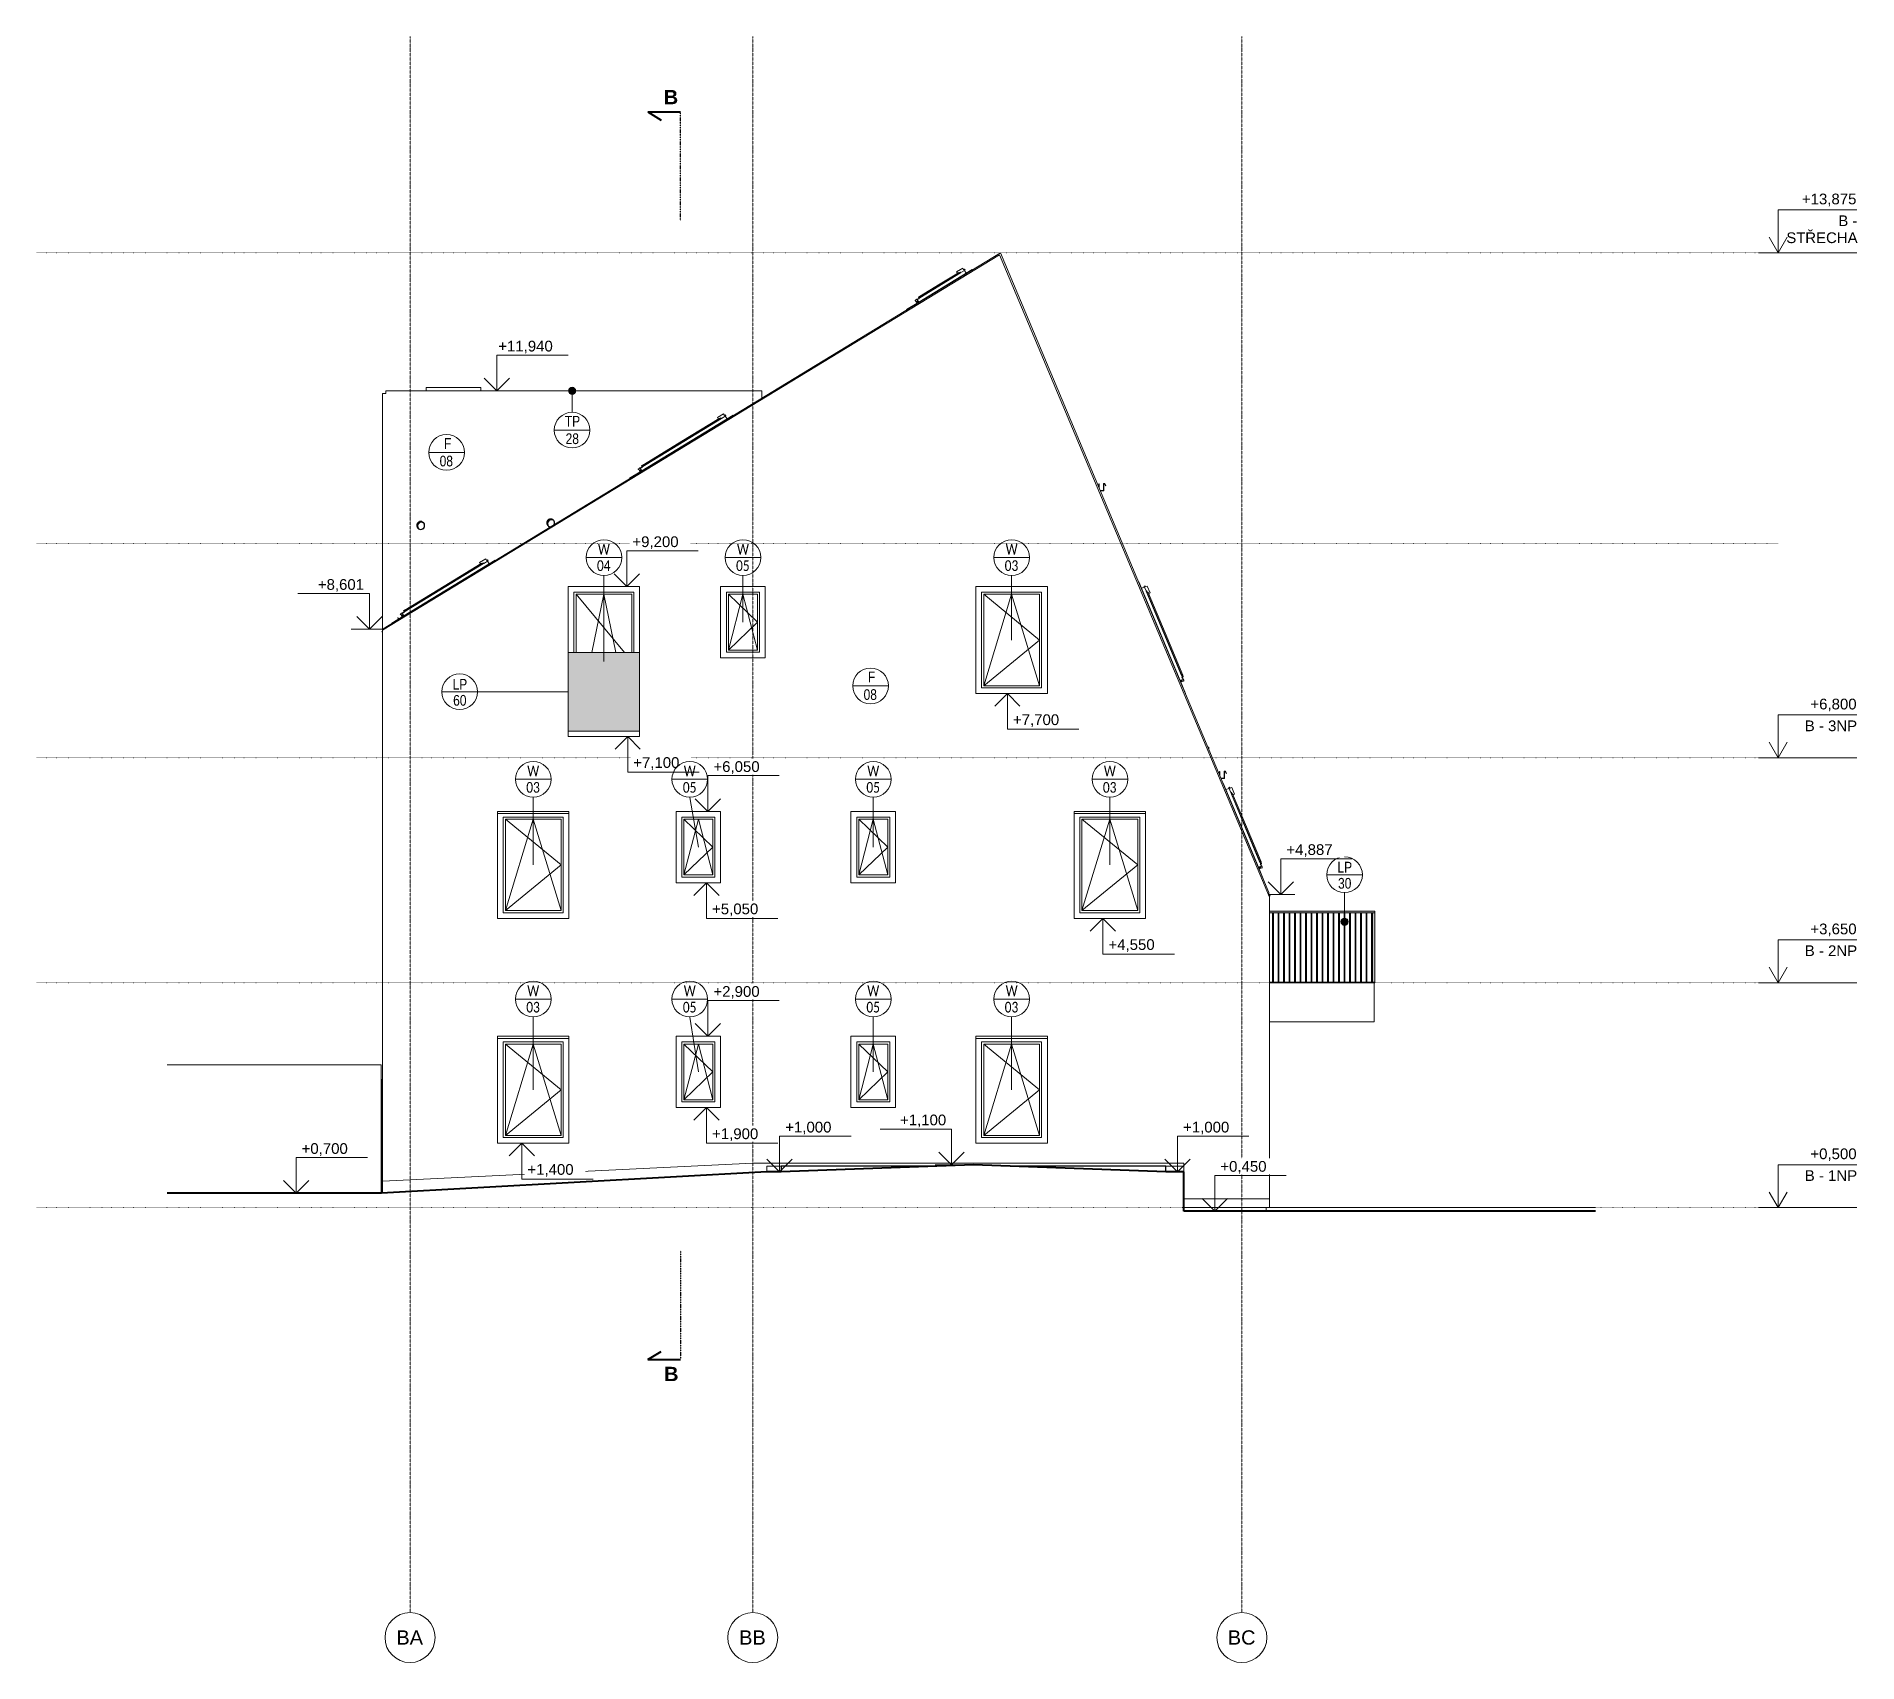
# Model space of a CAD drawing. Header units: millimetres. Extents: x -10201 to 227333, y -5874 to 72638.
# Drawn here: x 102197 to 127701, y -5874 to 16905 of the extents above; entities that cross this region are included whole.
import ezdxf

# ---------------------------------------------------------------- set-up
doc = ezdxf.new("R2010")
doc.units = ezdxf.units.MM
for name, pattern in [('HA_DashDot_10mm-S3mm', [10, 4, -3, 0, -3]), ('HA_DashDot_4mm-S1mm', [4, 2, -1, 0, -1]), ('HA_Dot-S4mm', [4, 0, -4])]:
    doc.linetypes.add(name, pattern=pattern)
for name, color, linetype, lineweight in [('A-DETL-____-THIN', 9, 'Continuous', 9), ('A-DETL-____-WIDE', 9, 'Continuous', 40), ('A-DETL-GENF-OTLN', 9, 'Continuous', 9), ('A-FLOR-____-MCUT', 9, 'Continuous', 25), ('A-FLOR-____-OTLN', 9, 'Continuous', 9), ('A-FLOR-____-OVHD', 9, 'HA_DashDot_4mm-S1mm', 25), ('A-FLOR-HRAL-IDEN', 9, 'Continuous', 9), ('A-FLOR-HRAL-OTLN', 9, 'Continuous', 9), ('A-FLOR-LEVL-OTLN', 9, 'Continuous', 9), ('A-GENM-____-IDEN', 9, 'Continuous', 9), ('A-GENM-____-OTLN', 9, 'Continuous', 9), ('A-GLAZ-____-IDEN', 9, 'Continuous', 9), ('A-GLAZ-____-OTLN', 9, 'Continuous', 5), ('A-ROOF-____-OTLN', 9, 'Continuous', 9), ('A-WALL-____-OTLN', 9, 'Continuous', 9), ('G-____-____-DIMS', 9, 'Continuous', 5), ('G-____-____-TEXT', 9, 'Continuous', 5), ('I-WALL-____-OTLN', 9, 'Continuous', 9), ('S-GRID-____-IDEN', 9, 'Continuous', 9), ('S-GRID-____-OTLN', 9, 'Continuous', 5)]:
    doc.layers.add(name, color=color, linetype=linetype, lineweight=lineweight)
doc.styles.add('Arial', font='arial.ttf', dxfattribs={"height": 200})
doc.styles.add('Arial_1', font='arial.ttf', dxfattribs={"height": 150})
doc.styles.add('Arial_2', font='arial.ttf', dxfattribs={"width": 0.8, "height": 150})
doc.styles.add('Arial_B', font='arialbd.ttf', dxfattribs={"height": 200})
doc.styles.add('Calibri', font='calibri.ttf', dxfattribs={"width": 0.8, "height": 150})

msp = doc.modelspace()

# ---------------------------------------------------------------- texts
at = {"layer": 'A-FLOR-HRAL-IDEN', "lineweight": 5, "char_height": 150, "attachment_point": 1, "style": 'Arial_2'}
for s, insert, width in [('LP', (108025, 7905), 250.13), ('60', (108033, 7680), 230.89)]:
    msp.add_mtext(s, dxfattribs=dict(at, insert=insert, width=width))
at = {"layer": 'A-FLOR-LEVL-OTLN', "lineweight": 5, "char_height": 150, "attachment_point": 1, "style": 'Arial_1'}
for s, insert, width in [('+13,875', (126921, 14703), 945.99), ('B -', (127431, 14398), 328.69), ('ST', (126703, 14160), 320.67), ('ŘECHA', (126968, 14160), 889.87), ('+6,800', (127040, 7628), 801.69), ('B - 3NP', (126961, 7323), 897.89), ('+3,650', (127040, 4478), 801.69), ('B - 2NP', (126961, 4173), 897.89), ('+0,500', (127040, 1328), 801.69), ('B - 1NP', (126961, 1023), 897.89)]:
    msp.add_mtext(s, dxfattribs=dict(at, insert=insert, width=width))
at = {"layer": 'A-GENM-____-IDEN', "lineweight": 5, "char_height": 150, "attachment_point": 1, "style": 'Arial_2'}
for s, insert, width in [('TP', (109597, 11590), 256.54), ('28', (109608, 11345), 230.89), ('LP', (120417, 5343), 250.13), ('30', (120425, 5117), 230.89)]:
    msp.add_mtext(s, dxfattribs=dict(at, insert=insert, width=width))
at = {"layer": 'A-GLAZ-____-IDEN', "lineweight": 5, "char_height": 150, "attachment_point": 1, "style": 'Calibri'}
for s, insert, width in [('\\fCalibri|b0|i0|c254|p34|;\\W.8;W', (110061, 9796), 211.65), ('\\fCalibri|b0|i0|c254|p34|;\\W.8;W', (112008, 9796), 211.65), ('\\fCalibri|b0|i0|c254|p34|;\\W.8;W', (115771, 9796), 211.65), ('04', (110047, 9567), 243.71), ('05', (111995, 9567), 243.71), ('03', (115757, 9567), 243.71), ('\\fCalibri|b0|i0|c254|p34|;\\W.8;W', (109071, 6690), 211.65), ('\\fCalibri|b0|i0|c254|p34|;\\W.8;W', (113833, 6690), 211.65), ('\\fCalibri|b0|i0|c254|p34|;\\W.8;W', (117146, 6690), 211.65), ('03', (109057, 6461), 243.71), ('05', (111250, 6461), 243.71), ('05', (113820, 6461), 243.71), ('03', (117132, 6461), 243.71), ('\\fCalibri|b0|i0|c254|p34|;\\W.8;W', (109071, 3611), 211.65), ('\\fCalibri|b0|i0|c254|p34|;\\W.8;W', (111263, 3611), 211.65), ('\\fCalibri|b0|i0|c254|p34|;\\W.8;W', (113833, 3611), 211.65), ('\\fCalibri|b0|i0|c254|p34|;\\W.8;W', (115771, 3611), 211.65), ('03', (109057, 3382), 243.71), ('05', (111250, 3382), 243.71), ('05', (113820, 3382), 243.71), ('03', (115757, 3382), 243.71)]:
    msp.add_mtext(s, dxfattribs=dict(at, insert=insert, width=width))
at = {"layer": 'G-____-____-TEXT', "color": 7, "lineweight": 9, "attachment_point": 1}
for s, insert, char_height, width, style in [('\\fArial|b1|i0|c254|p34|;B', (110982, 16155), 200, 248.52, 'Arial_B'), ('\\fArial|b0|i0|c254|p34|;\\W.8;F', (107905, 11278), 150, 128.27, 'Arial_2'), ('08', (107844, 11032), 150, 230.89, 'Arial_2'), ('\\fArial|b0|i0|c254|p34|;\\W.8;F', (113842, 8008), 150, 128.27, 'Arial_2'), ('08', (113781, 7761), 150, 230.89, 'Arial_2'), ('\\fArial|b1|i0|c254|p34|;B', (110987, -1731), 200, 248.52, 'Arial_B')]:
    msp.add_mtext(s, dxfattribs=dict(at, insert=insert, char_height=char_height, width=width, style=style))
at = {"layer": 'S-GRID-____-IDEN', "lineweight": 5, "char_height": 200, "attachment_point": 1, "style": 'Arial'}
for s, insert, width in [('BA', (107238, -5422), 464.98), ('BB', (112038, -5422), 464.98), ('BC', (118881, -5422), 481.01)]:
    msp.add_mtext(s, dxfattribs=dict(at, insert=insert, width=width))

# ---------------------------------------------------------------- blocks, each defined once
blk = doc.blocks.new('HA_WD_SinglePanel - 1000x1500-1670803-B_pohled západní_DPS pohled')
at = {"layer": 'A-GLAZ-____-OTLN', "color": 250}
for p, q in [((-54298, 1480), (-54298, 2820)), ((-54298, 2820), (-53458, 2820)), ((-53458, 2820), (-53458, 1480)), ((-54268, 2790), (-54268, 1510)), ((-54268, 2790), (-53488, 2790)), ((-54268, 1510), (-53878, 2790)), ((-54268, 2790), (-53488, 2150)), ((-53878, 2790), (-53488, 1510)), ((-53488, 1510), (-53488, 2790)), ((-53488, 2150), (-54268, 1510)), ((-53458, 1480), (-54298, 1480)), ((-54268, 1510), (-53488, 1510))]:
    blk.add_line(p, q, dxfattribs=at)
blk = doc.blocks.new('HA_WD_SinglePanel - 625x1000-1670806-B_pohled západní_DPS pohled')
at = {"layer": 'A-GLAZ-____-OTLN', "color": 250}
for p, q in [((-51798, 1980), (-51798, 2820)), ((-51798, 2820), (-51333, 2820)), ((-51333, 2820), (-51333, 1980)), ((-51768, 2790), (-51768, 2010)), ((-51768, 2790), (-51363, 2790)), ((-51768, 2010), (-51565, 2790)), ((-51768, 2790), (-51363, 2400)), ((-51565, 2790), (-51363, 2010)), ((-51363, 2010), (-51363, 2790)), ((-51363, 2400), (-51768, 2010)), ((-51333, 1980), (-51798, 1980)), ((-51768, 2010), (-51363, 2010))]:
    blk.add_line(p, q, dxfattribs=at)
blk = doc.blocks.new('HA_WD_SinglePanel - 1000x2100-1670819-B_pohled západní_DPS pohled')
at = {"layer": 'A-GLAZ-____-OTLN', "color": 250}
for p, q in [((-53308, 8275), (-53308, 9120)), ((-53308, 9120), (-52468, 9120)), ((-53278, 9090), (-53278, 8275)), ((-53278, 9090), (-52498, 9090)), ((-53278, 9090), (-52601, 8275)), ((-53057, 8275), (-52888, 9090)), ((-52888, 9090), (-52719, 8275)), ((-52498, 8275), (-52498, 9090)), ((-52468, 9120), (-52468, 8275))]:
    blk.add_line(p, q, dxfattribs=at)
blk = doc.blocks.new('Roof-Windows_VELUX_VFE - VFE size 940x1370 _PK38__31_36-1806635-B_pohled západní_DPS pohled')
at = {"layer": 'A-GLAZ-____-OTLN', "color": 250}
for p, q in [((-55772, 8763), (-55780, 8757)), ((-55780, 8757), (-55778, 8754)), ((-55779, 8757), (-55772, 8762)), ((-55778, 8755), (-55779, 8757)), ((-55778, 8754), (-55774, 8757)), ((-55775, 8757), (-55778, 8755)), ((-55774, 8757), (-55775, 8757)), ((-55759, 8746), (-55772, 8763)), ((-55772, 8762), (-55760, 8746)), ((-55715, 8781), (-55719, 8779)), ((-55719, 8779), (-55715, 8773)), ((-55718, 8779), (-55715, 8781)), ((-55714, 8773), (-55718, 8779)), ((-55710, 8784), (-55714, 8782)), ((-55713, 8782), (-55709, 8783)), ((-55705, 8787), (-55708, 8785)), ((-55708, 8784), (-55704, 8786)), ((-55704, 8786), (-55705, 8787))]:
    blk.add_line(p, q, dxfattribs=at)
blk = doc.blocks.new('Railing - 40 x12 mm-1473109-B_pohled západní_DPS pohled')
at = {"layer": 'A-FLOR-HRAL-OTLN'}
blk.add_hatch(color=256, dxfattribs=at).paths.add_polyline_path([(-42093, 3655), (-42093, 4630), (-42125, 4630), (-42125, 3655)])
at = {"layer": 'A-FLOR-HRAL-OTLN', "color": 7}
blk.add_line((-42093, 4630), (-42093, 3655), dxfattribs=at)
blk = doc.blocks.new('Railing - 40 x12 mm-V33-B_pohled západní_DPS pohled')
at = {"layer": 'A-FLOR-HRAL-OTLN'}
blk.add_hatch(color=256, dxfattribs=at).paths.add_polyline_path([(-42128, 3655), (-42125, 3655), (-42125, 4630), (-42137, 4630), (-42137, 3655)])
at = {"layer": 'A-FLOR-HRAL-OTLN', "color": 7}
for p, q in [((-42125, 4630), (-42137, 4630)), ((-42137, 4630), (-42137, 3655)), ((-42125, 3655), (-42125, 4630)), ((-42137, 3655), (-42125, 3655))]:
    blk.add_line(p, q, dxfattribs=at)
blk = doc.blocks.new('Railing - Railing-1472907-B_pohled západní_DPS pohled')
at = {"layer": 'A-FLOR-HRAL-OTLN'}
blk.add_hatch(color=256, dxfattribs=at).paths.add_polyline_path([(-42113, 3650), (-42093, 3650), (-42093, 3655), (-43568, 3655), (-43568, 3650), (-42128, 3650)])
at = {"layer": 'A-FLOR-HRAL-OTLN', "color": 7}
for p, q in [((-43568, 3655), (-42093, 3655)), ((-42093, 3650), (-42103, 3650)), ((-42093, 3650), (-42093, 3655))]:
    blk.add_line(p, q, dxfattribs=at)
for name, p in [('Railing - 40 x12 mm-V33-B_pohled západní_DPS pohled', (-1386, 0)), ('Railing - 40 x12 mm-V33-B_pohled západní_DPS pohled', (-1309, 0)), ('Railing - 40 x12 mm-V33-B_pohled západní_DPS pohled', (-1232, 0)), ('Railing - 40 x12 mm-V33-B_pohled západní_DPS pohled', (-1155, 0)), ('Railing - 40 x12 mm-V33-B_pohled západní_DPS pohled', (-1078, 0)), ('Railing - 40 x12 mm-V33-B_pohled západní_DPS pohled', (-1001, 0)), ('Railing - 40 x12 mm-V33-B_pohled západní_DPS pohled', (-924, 0)), ('Railing - 40 x12 mm-V33-B_pohled západní_DPS pohled', (-847, 0)), ('Railing - 40 x12 mm-V33-B_pohled západní_DPS pohled', (-770, 0)), ('Railing - 40 x12 mm-V33-B_pohled západní_DPS pohled', (-693, 0)), ('Railing - 40 x12 mm-V33-B_pohled západní_DPS pohled', (-616, 0)), ('Railing - 40 x12 mm-V33-B_pohled západní_DPS pohled', (-539, 0)), ('Railing - 40 x12 mm-V33-B_pohled západní_DPS pohled', (-462, 0)), ('Railing - 40 x12 mm-V33-B_pohled západní_DPS pohled', (-385, 0)), ('Railing - 40 x12 mm-V33-B_pohled západní_DPS pohled', (-308, 0)), ('Railing - 40 x12 mm-V33-B_pohled západní_DPS pohled', (-231, 0)), ('Railing - 40 x12 mm-V33-B_pohled západní_DPS pohled', (-154, 0)), ('Railing - 40 x12 mm-V33-B_pohled západní_DPS pohled', (-77, 0)), ('Railing - 40 x12 mm-V33-B_pohled západní_DPS pohled', (0, 0)), ('Railing - 40 x12 mm-1473109-B_pohled západní_DPS pohled', (0, 0))]:
    blk.add_blockref(name, p)
blk = doc.blocks.new('Top Rail Type - Top Rail_Internal_-1472931-B_pohled západní_DPS pohled')
at = {"layer": 'A-FLOR-HRAL-OTLN'}
blk.add_hatch(color=256, dxfattribs=at).paths.add_polyline_path([(-42753, 4630), (-42093, 4630), (-42093, 4650), (-43568, 4650), (-43568, 4630), (-43065, 4630)])
at = {"layer": 'A-FLOR-HRAL-OTLN', "color": 7}
for p, q in [((-42093, 4650), (-43568, 4650)), ((-42093, 4630), (-43568, 4630)), ((-42093, 4630), (-42093, 4650))]:
    blk.add_line(p, q, dxfattribs=at)
blk = doc.blocks.new('Railing - Railing-1637534-B_pohled západní_DPS pohled')
at = {"layer": 'A-FLOR-HRAL-OTLN'}
blk.add_hatch(color=256, dxfattribs=at).paths.add_polyline_path([(-52388, 7175), (-52388, 8275), (-53388, 8275), (-53388, 7175), (-52442, 7175)])
at = {"layer": 'A-FLOR-HRAL-OTLN', "color": 7}
for p, q in [((-53388, 8275), (-52388, 8275)), ((-53388, 7175), (-52388, 7175))]:
    blk.add_line(p, q, dxfattribs=at)
blk = doc.blocks.new('Roof-Windows_VELUX_GLL_1061 - SK08-1808627-B_pohled západní_DPS pohled')
at = {"layer": 'A-GLAZ-____-OTLN', "color": 250}
blk.add_line((-45292, 9132), (-45291, 9133), dxfattribs=at)
for centre, radius, start, end in [((-44814, 7940), 35.5, 23.7439, 29.8854), ((-44814, 7940), 36.5, 23.73, 29.6895), ((-44795, 7877), 1.7, 292.737, 33.8408), ((-44795, 7877), 3.7, 292.737, 33.8408), ((-44768, 7874), 2.83, 202.737, 8.6714)]:
    blk.add_arc(centre, radius, start, end, dxfattribs=at)
blk = doc.blocks.new('Roof-Windows_VELUX_GLL_1061 - SK08-V34-B_pohled západní_DPS pohled')
at = {"layer": 'A-GLAZ-____-OTLN', "color": 250}
for p, q in [((-45402, 9265), (-45397, 9267)), ((-45397, 9267), (-44819, 7885)), ((-45316, 9192), (-45359, 9174)), ((-45307, 9207), (-45320, 9202)), ((-45320, 9202), (-45292, 9137)), ((-45302, 9194), (-45307, 9207)), ((-45278, 9204), (-45302, 9194)), ((-45278, 9204), (-45240, 9111)), ((-45292, 9137), (-45284, 9140)), ((-45292, 9132), (-45291, 9133)), ((-45292, 9132), (-44777, 7903)), ((-45291, 9133), (-45282, 9136)), ((-45284, 9140), (-45274, 9116)), ((-45281, 9109), (-45279, 9111)), ((-45281, 9109), (-45045, 8546)), ((-45279, 9111), (-45266, 9116)), ((-45279, 9111), (-45043, 8547)), ((-45274, 9116), (-45266, 9119)), ((-45266, 9119), (-45259, 9103)), ((-45266, 9116), (-45030, 8552)), ((-45240, 9111), (-45259, 9103)), ((-45045, 8546), (-45043, 8547)), ((-45043, 8547), (-45045, 8546)), ((-44797, 7952), (-45045, 8546)), ((-45043, 8547), (-45030, 8552)), ((-45030, 8552), (-45043, 8547)), ((-44794, 7954), (-45043, 8547)), ((-44782, 7959), (-45030, 8552)), ((-44797, 7952), (-44787, 7956)), ((-44794, 7954), (-44797, 7952)), ((-44794, 7952), (-44797, 7951)), ((-44785, 7962), (-44794, 7974)), ((-44794, 7974), (-44792, 7970)), ((-44782, 7959), (-44794, 7954)), ((-44787, 7935), (-44794, 7952)), ((-44775, 7939), (-44794, 7927)), ((-44792, 7970), (-44786, 7962)), ((-44791, 7928), (-44774, 7939)), ((-44790, 7934), (-44787, 7935)), ((-44782, 7955), (-44775, 7939)), ((-44774, 7939), (-44781, 7955)), ((-44823, 7883), (-44819, 7885)), ((-44819, 7885), (-44823, 7883)), ((-44777, 7903), (-44819, 7885)), ((-44819, 7885), (-44741, 7701)), ((-44814, 7875), (-44796, 7883)), ((-44794, 7876), (-44812, 7868)), ((-44811, 7867), (-44793, 7874)), ((-44768, 7880), (-44809, 7863)), ((-44808, 7861), (-44772, 7876)), ((-44800, 7893), (-44786, 7872)), ((-44792, 7879), (-44800, 7893)), ((-44796, 7883), (-44793, 7878)), ((-44772, 7876), (-44771, 7873)), ((-44746, 7699), (-44741, 7701))]:
    blk.add_line(p, q, dxfattribs=at)
for centre, radius, start, end in [((-44864, 7856), 99.3, 35.9031, 45.2446), ((-44865, 7859), 101, 8.6714, 42.8028), ((-44814, 7940), 35.5, 23.7439, 37.1716), ((-44814, 7940), 36.5, 23.73, 37.1716), ((-44864, 7856), 99, 24.8206, 35.8844), ((-44795, 7877), 1.7, 292.737, 33.8408), ((-44795, 7877), 3.7, 292.737, 33.8408), ((-44864, 7856), 99, 13.7255, 24.8206), ((-44768, 7874), 2.83, 202.737, 8.6714)]:
    blk.add_arc(centre, radius, start, end, dxfattribs=at)
blk = doc.blocks.new('Roof-Windows_VELUX_GLL_1061 - PK06-1809138-B_pohled západní_DPS pohled')
at = {"layer": 'A-GLAZ-____-OTLN', "color": 250}
for p, q in [((-44220, 6444), (-44216, 6446)), ((-44216, 6446), (-43722, 5267)), ((-44125, 6387), (-44138, 6381)), ((-44138, 6381), (-44110, 6316)), ((-44120, 6374), (-44125, 6387)), ((-44096, 6384), (-44120, 6374)), ((-44096, 6384), (-44058, 6291)), ((-44134, 6372), (-44177, 6354)), ((-44110, 6316), (-44102, 6320)), ((-44110, 6312), (-43680, 5285)), ((-44110, 6312), (-44109, 6312)), ((-44109, 6312), (-44100, 6316)), ((-44102, 6320), (-44092, 6295)), ((-44099, 6289), (-44097, 6290)), ((-44099, 6289), (-43906, 5827)), ((-44097, 6290), (-44084, 6295)), ((-44097, 6290), (-43903, 5828)), ((-44092, 6295), (-44084, 6299)), ((-44084, 6299), (-44077, 6282)), ((-44084, 6295), (-43891, 5833)), ((-44058, 6291), (-44077, 6282)), ((-43906, 5827), (-43903, 5828)), ((-43903, 5828), (-43906, 5827)), ((-43700, 5335), (-43906, 5827)), ((-43903, 5828), (-43891, 5833)), ((-43891, 5833), (-43903, 5828)), ((-43697, 5336), (-43903, 5828)), ((-43685, 5341), (-43891, 5833)), ((-43688, 5345), (-43697, 5356)), ((-43697, 5356), (-43695, 5352)), ((-43726, 5266), (-43722, 5267)), ((-43722, 5267), (-43726, 5266)), ((-43680, 5285), (-43722, 5267)), ((-43722, 5267), (-43644, 5083)), ((-43717, 5257), (-43699, 5265)), ((-43697, 5258), (-43715, 5251)), ((-43714, 5249), (-43696, 5256)), ((-43671, 5262), (-43712, 5245)), ((-43711, 5243), (-43675, 5258)), ((-43703, 5275), (-43689, 5255)), ((-43695, 5262), (-43703, 5275)), ((-43701, 5334), (-43690, 5339)), ((-43697, 5336), (-43700, 5335)), ((-43697, 5334), (-43700, 5333)), ((-43699, 5265), (-43696, 5261)), ((-43685, 5341), (-43697, 5336)), ((-43690, 5318), (-43697, 5334)), ((-43678, 5321), (-43697, 5309)), ((-43695, 5352), (-43689, 5344)), ((-43694, 5310), (-43677, 5321)), ((-43693, 5316), (-43690, 5318)), ((-43685, 5337), (-43678, 5321)), ((-43677, 5321), (-43684, 5337)), ((-43675, 5258), (-43674, 5255)), ((-43649, 5081), (-43644, 5083))]:
    blk.add_line(p, q, dxfattribs=at)
for centre, radius, start, end in [((-43767, 5239), 99.3, 35.9031, 45.2446), ((-43698, 5260), 1.7, 292.737, 33.8408), ((-43698, 5260), 3.7, 292.737, 33.8408), ((-43768, 5242), 101, 8.6714, 42.8028), ((-43717, 5323), 35.5, 23.7439, 37.1716), ((-43717, 5323), 36.5, 23.73, 37.1716), ((-43767, 5239), 99, 24.8206, 35.8844), ((-43767, 5239), 99, 13.7255, 24.8206), ((-43671, 5256), 2.83, 202.737, 8.6714)]:
    blk.add_arc(centre, radius, start, end, dxfattribs=at)
blk = doc.blocks.new('Roof-Windows_VELUX_GLL_1061 - CK02-1808666-B_pohled západní_DPS pohled')
at = {"layer": 'A-GLAZ-____-OTLN', "color": 250}
blk.add_line((-47894, 13593), (-47894, 13593), dxfattribs=at)
for centre, radius, start, end in [((-48450, 13230), 36.5, 114.4084, 120.3679), ((-48450, 13230), 35.5, 114.2125, 120.354), ((-48526, 13203), 2.83, 135.4265, 301.3609), ((-48503, 13191), 3.7, 110.2571, 211.3609), ((-48503, 13191), 1.7, 110.2571, 211.3609)]:
    blk.add_arc(centre, radius, start, end, dxfattribs=at)
blk = doc.blocks.new('Roof-Windows_VELUX_GLL_1061 - CK02-V35-B_pohled západní_DPS pohled')
at = {"layer": 'A-GLAZ-____-OTLN', "color": 250}
for p, q in [((-47894, 13593), (-48503, 13221)), ((-48479, 13183), (-47730, 13640)), ((-48181, 13438), (-47924, 13594)), ((-47917, 13583), (-48174, 13426)), ((-47916, 13580), (-48173, 13424)), ((-47949, 13606), (-47863, 13659)), ((-47938, 13588), (-47949, 13606)), ((-47938, 13588), (-47923, 13597)), ((-47924, 13594), (-47917, 13583)), ((-47923, 13597), (-47918, 13590)), ((-47918, 13590), (-47896, 13604)), ((-47917, 13583), (-47916, 13580)), ((-47899, 13601), (-47894, 13593)), ((-47896, 13604), (-47891, 13596)), ((-47894, 13593), (-47894, 13593)), ((-47891, 13596), (-47830, 13633)), ((-47850, 13637), (-47863, 13659)), ((-47838, 13644), (-47850, 13637)), ((-47815, 13588), (-47839, 13627)), ((-47830, 13633), (-47838, 13644)), ((-47727, 13635), (-47730, 13640)), ((-48181, 13438), (-48466, 13264)), ((-48459, 13253), (-48466, 13264)), ((-48447, 13269), (-48461, 13265)), ((-48461, 13264), (-48451, 13267)), ((-48174, 13426), (-48459, 13253)), ((-48173, 13424), (-48458, 13250)), ((-48451, 13267), (-48447, 13269)), ((-48181, 13438), (-48174, 13426)), ((-48174, 13426), (-48181, 13438)), ((-48174, 13426), (-48173, 13424)), ((-48173, 13424), (-48174, 13426)), ((-48650, 13079), (-48479, 13183)), ((-48650, 13079), (-48648, 13074)), ((-48525, 13201), (-48522, 13202)), ((-48500, 13170), (-48523, 13208)), ((-48522, 13202), (-48502, 13169)), ((-48513, 13191), (-48490, 13200)), ((-48506, 13189), (-48496, 13172)), ((-48495, 13173), (-48505, 13190)), ((-48490, 13200), (-48504, 13194)), ((-48504, 13192), (-48499, 13194)), ((-48479, 13183), (-48503, 13221)), ((-48499, 13194), (-48489, 13177)), ((-48469, 13261), (-48484, 13252)), ((-48484, 13252), (-48476, 13233)), ((-48483, 13252), (-48468, 13260)), ((-48474, 13231), (-48483, 13252)), ((-48479, 13183), (-48477, 13178)), ((-48477, 13178), (-48479, 13183)), ((-48460, 13251), (-48475, 13242)), ((-48475, 13242), (-48474, 13239)), ((-48457, 13249), (-48463, 13259)), ((-48458, 13248), (-48460, 13251)), ((-48458, 13250), (-48459, 13253))]:
    blk.add_line(p, q, dxfattribs=at)
for centre, radius, start, end in [((-48450, 13230), 36.5, 106.9264, 120.3679), ((-48450, 13230), 35.5, 106.9264, 120.354), ((-48457, 13134), 101, 101.2951, 135.4265), ((-48526, 13203), 2.83, 135.4265, 301.3609), ((-48459, 13133), 99, 119.2773, 130.3724), ((-48459, 13133), 99, 108.2135, 119.2773), ((-48503, 13191), 3.7, 110.2571, 211.3609), ((-48503, 13191), 1.7, 110.2571, 211.3609), ((-48459, 13133), 99.3, 98.8533, 108.1948)]:
    blk.add_arc(centre, radius, start, end, dxfattribs=at)
blk = doc.blocks.new('Roof-Windows_VELUX_GLL_1061 - PK08-1808992-B_pohled západní_DPS pohled')
at = {"layer": 'A-GLAZ-____-OTLN', "color": 250}
for p, q in [((-51242, 11552), (-52381, 10858)), ((-52357, 10819), (-51078, 11599)), ((-51795, 11236), (-51273, 11553)), ((-51266, 11542), (-51788, 11224)), ((-51264, 11539), (-51786, 11221)), ((-51297, 11565), (-51211, 11618)), ((-51286, 11547), (-51297, 11565)), ((-51286, 11547), (-51271, 11557)), ((-51273, 11553), (-51266, 11542)), ((-51271, 11557), (-51267, 11549)), ((-51267, 11549), (-51244, 11563)), ((-51266, 11542), (-51264, 11539)), ((-51248, 11561), (-51243, 11552)), ((-51244, 11563), (-51240, 11555)), ((-51243, 11552), (-51242, 11552)), ((-51240, 11555), (-51179, 11592)), ((-51198, 11596), (-51211, 11618)), ((-51186, 11604), (-51198, 11596)), ((-51164, 11547), (-51188, 11587)), ((-51179, 11592), (-51186, 11604)), ((-51076, 11595), (-51078, 11599)), ((-51795, 11236), (-52344, 10901)), ((-51788, 11224), (-52337, 10889)), ((-51795, 11236), (-51788, 11224)), ((-51788, 11224), (-51795, 11236)), ((-51788, 11224), (-51786, 11221)), ((-51786, 11221), (-51788, 11224)), ((-51786, 11221), (-52336, 10887)), ((-52528, 10715), (-52357, 10819)), ((-52528, 10715), (-52526, 10711)), ((-52403, 10837), (-52400, 10839)), ((-52378, 10807), (-52401, 10845)), ((-52400, 10839), (-52380, 10806)), ((-52391, 10828), (-52368, 10836)), ((-52384, 10825), (-52374, 10809)), ((-52368, 10836), (-52383, 10831)), ((-52373, 10810), (-52383, 10826)), ((-52382, 10829), (-52377, 10830)), ((-52357, 10819), (-52381, 10858)), ((-52377, 10830), (-52367, 10813)), ((-52347, 10898), (-52362, 10889)), ((-52362, 10889), (-52355, 10870)), ((-52361, 10888), (-52346, 10897)), ((-52352, 10867), (-52361, 10888)), ((-52357, 10819), (-52355, 10815)), ((-52355, 10815), (-52357, 10819)), ((-52338, 10888), (-52353, 10878)), ((-52353, 10878), (-52352, 10875)), ((-52337, 10889), (-52344, 10901)), ((-52335, 10886), (-52341, 10896)), ((-52325, 10905), (-52339, 10901)), ((-52339, 10900), (-52329, 10903)), ((-52336, 10885), (-52338, 10888)), ((-52336, 10887), (-52337, 10889)), ((-52329, 10903), (-52325, 10905))]:
    blk.add_line(p, q, dxfattribs=at)
for centre, radius, start, end in [((-52335, 10771), 101, 101.2951, 135.4265), ((-52405, 10840), 2.83, 135.4265, 301.3609), ((-52337, 10769), 99, 119.2773, 130.3724), ((-52337, 10769), 99, 108.2135, 119.2773), ((-52381, 10827), 3.7, 110.2571, 211.3609), ((-52381, 10827), 1.7, 110.2571, 211.3609), ((-52337, 10769), 99.3, 98.8533, 108.1948), ((-52328, 10866), 36.5, 106.9264, 120.3679), ((-52328, 10866), 35.5, 106.9264, 120.354)]:
    blk.add_arc(centre, radius, start, end, dxfattribs=at)
blk = doc.blocks.new('Roof-Windows_VELUX_GLL_1061 - PK08-1808487-B_pohled západní_DPS pohled')
at = {"layer": 'A-GLAZ-____-OTLN', "color": 250}
blk.add_line((-54575, 9522), (-54574, 9521), dxfattribs=at)
for centre, radius, start, end in [((-55736, 8809), 2.83, 135.4265, 301.3609), ((-55713, 8796), 3.7, 110.2571, 211.3609), ((-55713, 8796), 1.7, 110.2571, 211.3609), ((-55660, 8836), 36.5, 114.4085, 120.3679), ((-55660, 8836), 35.5, 114.2126, 120.354)]:
    blk.add_arc(centre, radius, start, end, dxfattribs=at)
blk = doc.blocks.new('Roof-Windows_VELUX_GLL_1061 - PK08-V36-B_pohled západní_DPS pohled')
at = {"layer": 'A-GLAZ-____-OTLN', "color": 250}
for p, q in [((-54574, 9521), (-55713, 8827)), ((-55689, 8789), (-54410, 9568)), ((-55126, 9205), (-54605, 9523)), ((-54598, 9511), (-55119, 9193)), ((-54596, 9509), (-55118, 9191)), ((-54629, 9535), (-54543, 9587)), ((-54618, 9517), (-54629, 9535)), ((-54618, 9517), (-54603, 9526)), ((-54605, 9523), (-54598, 9511)), ((-54603, 9526), (-54598, 9519)), ((-54598, 9519), (-54576, 9532)), ((-54598, 9511), (-54596, 9509)), ((-54580, 9530), (-54575, 9522)), ((-54576, 9532), (-54571, 9524)), ((-54575, 9522), (-54574, 9521)), ((-54571, 9524), (-54511, 9561)), ((-54530, 9566), (-54543, 9587)), ((-54518, 9573), (-54530, 9566)), ((-54495, 9516), (-54520, 9556)), ((-54511, 9561), (-54518, 9573)), ((-54407, 9564), (-54410, 9568)), ((-55126, 9205), (-55676, 8870)), ((-55119, 9193), (-55669, 8859)), ((-55118, 9191), (-55667, 8856)), ((-55126, 9205), (-55119, 9193)), ((-55119, 9193), (-55126, 9205)), ((-55119, 9193), (-55118, 9191)), ((-55118, 9191), (-55119, 9193)), ((-55860, 8685), (-55689, 8789)), ((-55860, 8685), (-55857, 8680)), ((-55735, 8807), (-55732, 8808)), ((-55710, 8776), (-55733, 8814)), ((-55732, 8808), (-55712, 8775)), ((-55723, 8797), (-55699, 8806)), ((-55716, 8795), (-55706, 8778)), ((-55699, 8805), (-55714, 8800)), ((-55714, 8798), (-55709, 8800)), ((-55704, 8779), (-55714, 8796)), ((-55689, 8789), (-55713, 8827)), ((-55709, 8800), (-55698, 8783)), ((-55679, 8867), (-55694, 8858)), ((-55694, 8858), (-55686, 8839)), ((-55692, 8858), (-55678, 8866)), ((-55684, 8837), (-55692, 8858)), ((-55689, 8789), (-55686, 8784)), ((-55686, 8784), (-55689, 8789)), ((-55670, 8857), (-55685, 8848)), ((-55685, 8848), (-55684, 8845)), ((-55669, 8859), (-55676, 8870)), ((-55667, 8855), (-55673, 8865)), ((-55657, 8875), (-55671, 8871)), ((-55670, 8870), (-55660, 8873)), ((-55668, 8854), (-55670, 8857)), ((-55667, 8856), (-55669, 8859)), ((-55660, 8873), (-55657, 8875))]:
    blk.add_line(p, q, dxfattribs=at)
for centre, radius, start, end in [((-55736, 8809), 2.83, 135.4265, 301.3609), ((-55666, 8740), 101, 101.2951, 135.4265), ((-55669, 8739), 99, 119.2773, 130.3724), ((-55669, 8739), 99, 108.2135, 119.2773), ((-55713, 8796), 3.7, 110.2571, 211.3609), ((-55713, 8796), 1.7, 110.2571, 211.3609), ((-55669, 8738), 99.3, 98.8533, 108.1948), ((-55660, 8836), 36.5, 106.9264, 120.3679), ((-55660, 8836), 35.5, 106.9264, 120.354)]:
    blk.add_arc(centre, radius, start, end, dxfattribs=at)
blk = doc.blocks.new('HA_GM_Gutter_Facade - HA_GM_Gutter_Facade TP02-2133664-B_pohled západní_DPS pohled')
at = {"layer": 'A-GENM-____-OTLN', "color": 7}
for p, q in [((-55997, 8562), (-55990, 8575)), ((-55990, 8575), (-55988, 8575))]:
    blk.add_line(p, q, dxfattribs=at)
blk = doc.blocks.new('HA_GM_Gutter_Balcony - HA_GM_Gutter_Facade TP03-1677852-B_pohled západní_DPS pohled')
at = {"layer": 'A-GENM-____-OTLN', "color": 7}
for p, q in [((-45957, 10589), (-45957, 10639)), ((-45952, 10639), (-45957, 10639)), ((-45957, 10639), (-45957, 10589)), ((-45952, 10578), (-45952, 10639)), ((-45892, 10544), (-45938, 10544)), ((-45887, 10539), (-45936, 10539)), ((-45936, 10539), (-45887, 10539)), ((-45874, 10644), (-45892, 10644)), ((-45892, 10644), (-45892, 10544)), ((-45887, 10639), (-45887, 10539)), ((-45877, 10639), (-45887, 10639)), ((-45887, 10539), (-45887, 10639)), ((-45887, 10639), (-45877, 10639)), ((-45862, 10612), (-45877, 10639)), ((-45877, 10639), (-45862, 10612)), ((-45857, 10615), (-45874, 10644)), ((-45862, 10612), (-45857, 10615))]:
    blk.add_line(p, q, dxfattribs=at)
blk = doc.blocks.new('HA_GM_Gutter_Balcony - HA_GM_Gutter_Facade TP03-1678418-B_pohled západní_DPS pohled')
at = {"layer": 'A-GENM-____-OTLN', "color": 7}
for p, q in [((-44268, 6558), (-44268, 6608)), ((-44263, 6608), (-44268, 6608)), ((-44268, 6608), (-44268, 6558)), ((-44263, 6546), (-44263, 6608)), ((-44203, 6513), (-44249, 6513)), ((-44198, 6508), (-44247, 6508)), ((-44247, 6508), (-44198, 6508)), ((-44185, 6613), (-44203, 6613)), ((-44203, 6613), (-44203, 6513)), ((-44198, 6608), (-44198, 6508)), ((-44188, 6608), (-44198, 6608)), ((-44198, 6508), (-44198, 6608)), ((-44198, 6608), (-44188, 6608)), ((-44172, 6581), (-44188, 6608)), ((-44188, 6608), (-44172, 6581)), ((-44168, 6583), (-44185, 6613)), ((-44172, 6581), (-44168, 6583))]:
    blk.add_line(p, q, dxfattribs=at)
blk = doc.blocks.new('HA_GM_Gutter_Facade - HA_GM_Gutter_Facade TP01-2133512-B_pohled západní_DPS pohled')
at = {"layer": 'A-GENM-____-OTLN', "color": 7}
for p, q in [((-43566, 4875), (-43578, 4875)), ((-43558, 4862), (-43566, 4875))]:
    blk.add_line(p, q, dxfattribs=at)
blk = doc.blocks.new('HA_GM_Gutter_Facade - HA_GM_Gutter_Facade TP01-2133513-B_pohled západní_DPS pohled')
at = {"layer": 'A-GENM-____-OTLN', "color": 7}
for p, q in [((-43566, 4875), (-43578, 4875)), ((-43558, 4862), (-43566, 4875))]:
    blk.add_line(p, q, dxfattribs=at)
blk = doc.blocks.new('HA_GM_Gutter_Facade - HA_GM_Gutter_Facade TP01-2133516-B_pohled západní_DPS pohled')
at = {"layer": 'A-GENM-____-OTLN', "color": 7}
for p, q in [((-43566, 4875), (-43578, 4875)), ((-43558, 4862), (-43566, 4875))]:
    blk.add_line(p, q, dxfattribs=at)
blk = doc.blocks.new('TP11-chrlič - TP11-chrlič-1749804-B_pohled západní_DPS pohled')
at = {"layer": 'A-GENM-____-OTLN', "color": 7}
for p, q in [((-44415, 6950), (-44432, 6950)), ((-44415, 6950), (-44415, 6925)), ((-44415, 6925), (-44415, 6908))]:
    blk.add_line(p, q, dxfattribs=at)
blk = doc.blocks.new('Roof-Windows_VELUX_GLL_1061 - PK08-1808476-B_pohled západní_DPS pohled')
at = {"layer": 'A-GLAZ-____-OTLN', "color": 250}
blk.add_line((-54575, 9522), (-54574, 9521), dxfattribs=at)
for centre, radius, start, end in [((-55736, 8809), 2.83, 135.4265, 301.3609), ((-55713, 8796), 3.7, 110.2571, 211.3609), ((-55713, 8796), 1.7, 110.2571, 211.3609), ((-55660, 8836), 36.5, 114.4085, 120.3679), ((-55660, 8836), 35.5, 114.2126, 120.354)]:
    blk.add_arc(centre, radius, start, end, dxfattribs=at)
blk = doc.blocks.new('HA_GM_Gutter_Facade - HA_GM_Gutter_Facade TP02-2133518-B_pohled západní_DPS pohled')
at = {"layer": 'A-GENM-____-OTLN', "color": 7}
for p, q in [((-55997, 8562), (-55990, 8575)), ((-55990, 8575), (-55988, 8575))]:
    blk.add_line(p, q, dxfattribs=at)
blk = doc.blocks.new('HA_GM_Gutter_Facade - HA_GM_Gutter_Facade TP02-2133666-B_pohled západní_DPS pohled')
at = {"layer": 'A-GENM-____-OTLN', "color": 7}
for p, q in [((-55997, 8562), (-55990, 8575)), ((-55990, 8575), (-55988, 8575))]:
    blk.add_line(p, q, dxfattribs=at)
blk = doc.blocks.new('HA_GM_Generic Box - VRV Jednotka-1821098-B_pohled západní_DPS pohled')
at = {"layer": 'A-GENM-____-OTLN', "color": 7}
for p, q in [((-55378, 11985), (-54613, 11985)), ((-55378, 11985), (-55378, 11940)), ((-54613, 11940), (-54613, 11985))]:
    blk.add_line(p, q, dxfattribs=at)
blk = doc.blocks.new('TB_Porotherm KPVarioUNI_1250mm - TB_Porotherm KPVarioUNI_1250mm-1948924-B_pohled západní_DPS pohled')
at = {"layer": 'A-GENM-____-OTLN', "color": 7}
blk.add_line((-53378, 2870), (-54378, 2870), dxfattribs=at)
blk = doc.blocks.new('TB_Porotherm KPVarioUNI_1250mm - TB_Porotherm KPVarioUNI_1250mm-1944691-B_pohled západní_DPS pohled')
at = {"layer": 'A-GENM-____-OTLN', "color": 7}
blk.add_line((-45303, 6020), (-46303, 6020), dxfattribs=at)
blk = doc.blocks.new('HA_GM_Opening_Circle_WallBased - Default-2130435-B_pohled západní_DPS pohled')
at = {"layer": 'A-DETL-GENF-OTLN', "color": 10, "lineweight": 25}
for centre, start, end in [((-53633, 10090), 173.6413, 202.6858), ((-53633, 10090), 140.849, 170.1371), ((-53633, 10090), 206.0017, 235.802), ((-53622, 10079), 54.0611, 215.9389), ((-53633, 10090), 107.2879, 137.9259), ((-53633, 10090), 238.0922, 268.6999), ((-53633, 10090), 74.0652, 105.9348), ((-53633, 10090), 42.0741, 72.7121), ((-53633, 10090), 9.8629, 39.151), ((-53633, 10090), 337.3142, 6.3587)]:
    blk.add_arc(centre, 55, start, end, dxfattribs=at)
blk = doc.blocks.new('HA_GM_Opening_Circle_WallBased - Default-2130563-B_pohled západní_DPS pohled')
at = {"layer": 'A-DETL-GENF-OTLN', "color": 10, "lineweight": 25}
for centre, start, end in [((-55453, 10055), 173.6413, 202.6858), ((-55453, 10055), 140.849, 170.1371), ((-55453, 10055), 206.0017, 235.802), ((-55442, 10044), 54.0611, 215.9389), ((-55453, 10055), 107.2879, 137.9259), ((-55453, 10055), 238.0922, 270), ((-55453, 10055), 74.0652, 105.9348), ((-55453, 10055), 270, 301.9078), ((-55453, 10055), 42.0741, 72.7121), ((-55453, 10055), 304.198, 333.9983), ((-55453, 10055), 9.8629, 39.151), ((-55453, 10055), 337.3142, 6.3587)]:
    blk.add_arc(centre, 55, start, end, dxfattribs=at)
blk = doc.blocks.new('185-01_OBJEKT B_Central_rvt-4-B_pohled západní_DPS pohled')
at = {"layer": 'A-ROOF-____-OTLN', "color": 7}
for p, q in [((-47334, 13875), (-55978, 8607)), ((-43578, 4911), (-47334, 13875)), ((-55978, 8607), (-55978, 8592)), ((-43578, 4872), (-43578, 4911))]:
    blk.add_line(p, q, dxfattribs=at)
at = {"layer": 'A-WALL-____-OTLN', "color": 7}
for p, q in [((-47350, 13847), (-55988, 8586)), ((-43568, 4849), (-47350, 13847)), ((-55988, 8592), (-55988, 11903)), ((-55988, 11903), (-55943, 11903)), ((-50678, 11940), (-55943, 11940)), ((-55943, 11940), (-55943, 11903)), ((-50678, 11837), (-50678, 11940)), ((-53388, 7100), (-53388, 9200)), ((-53388, 9200), (-52388, 9200)), ((-52388, 9200), (-52388, 7100)), ((-51253, 8200), (-51253, 9200)), ((-51253, 9200), (-50628, 9200)), ((-50628, 9200), (-50628, 8200)), ((-47678, 7700), (-47678, 9200)), ((-47678, 9200), (-46678, 9200)), ((-46678, 9200), (-46678, 7700)), ((-55988, 8586), (-55988, 8592)), ((-55978, 8592), (-55988, 8592)), ((-55988, 8586), (-55988, 701)), ((-50628, 8200), (-51253, 8200)), ((-46678, 7700), (-47678, 7700)), ((-52388, 7100), (-53388, 7100)), ((-54378, 4550), (-54378, 6050)), ((-54378, 6050), (-53378, 6050)), ((-53378, 6050), (-53378, 4550)), ((-51878, 5050), (-51878, 6050)), ((-51878, 6050), (-51253, 6050)), ((-51253, 6050), (-51253, 5050)), ((-49428, 5050), (-49428, 6050)), ((-49428, 6050), (-48803, 6050)), ((-48803, 6050), (-48803, 5050)), ((-46303, 4550), (-46303, 6050)), ((-46303, 6050), (-45303, 6050)), ((-45303, 6050), (-45303, 4550)), ((-51253, 5050), (-51878, 5050)), ((-48803, 5050), (-49428, 5050)), ((-43568, 4852), (-43569, 4852)), ((-43568, 4852), (-43568, 4849)), ((-43568, 500), (-43568, 4849)), ((-53378, 4550), (-54378, 4550)), ((-45303, 4550), (-46303, 4550)), ((-54378, 1400), (-54378, 2900)), ((-54378, 2900), (-53378, 2900)), ((-53378, 2900), (-53378, 1400)), ((-51878, 1900), (-51878, 2900)), ((-51878, 2900), (-51253, 2900)), ((-51253, 2900), (-51253, 1900)), ((-49428, 1900), (-49428, 2900)), ((-49428, 2900), (-48803, 2900)), ((-48803, 2900), (-48803, 1900)), ((-47678, 1400), (-47678, 2900)), ((-47678, 2900), (-46678, 2900)), ((-46678, 2900), (-46678, 1400)), ((-51253, 1900), (-51878, 1900)), ((-48803, 1900), (-49428, 1900)), ((-53378, 1400), (-54378, 1400)), ((-46678, 1400), (-47678, 1400)), ((-50606, 1000), (-50606, 1080)), ((-50606, 1080), (-50406, 1080)), ((-45018, 1080), (-44768, 1080)), ((-44768, 1080), (-44768, 1000)), ((-44768, 500), (-43568, 500)), ((-43613, 500), (-43613, 450))]:
    blk.add_line(p, q, dxfattribs=at)
for centre, start, end in [((-55453, 10055), 0, 180), ((-55453, 10055), 156.6941, 180), ((-55453, 10055), 180, 0), ((-55453, 10055), 180, 203.3059), ((-55453, 10055), 131.8096, 152.8285), ((-55453, 10055), 207.1715, 228.1904), ((-55453, 10055), 103.6312, 126.2008), ((-55453, 10055), 233.7992, 256.3688), ((-55453, 10055), 78.9964, 101.0036), ((-55453, 10055), 258.9964, 281.0036), ((-55453, 10055), 53.7992, 76.3688), ((-55453, 10055), 283.6312, 306.2008), ((-55453, 10055), 27.1715, 49.417), ((-55453, 10055), 310.583, 332.8285), ((-55453, 10055), 0, 23.3059), ((-55453, 10055), 336.6941, 0), ((-53633, 10090), 0, 180), ((-53633, 10090), 156.6941, 180), ((-53633, 10090), 180, 268.2216), ((-53633, 10090), 180, 203.3059), ((-53633, 10090), 195, 209.7035), ((-53633, 10090), 130.583, 152.8285), ((-53633, 10090), 207.1715, 229.2995), ((-53633, 10090), 215.6469, 224.5556), ((-53633, 10090), 230.9245, 239.4077), ((-53633, 10090), 103.6312, 126.2008), ((-53633, 10090), 233.7992, 255.9068), ((-53633, 10090), 246.0134, 254.2601), ((-53633, 10090), 78.9964, 101.0036), ((-53633, 10090), 259.3703, 270.5382), ((-53633, 10090), 261.0519, 268.4833), ((-53633, 10090), 53.7992, 76.3688), ((-53633, 10090), 27.1715, 49.417), ((-53633, 10090), 334.5003, 0), ((-53633, 10090), 333.9277, 341.4599), ((-53633, 10090), 0, 23.3059), ((-53633, 10090), 336.6941, 0), ((-53633, 10090), 346.0246, 360)]:
    blk.add_arc(centre, 55, start, end, dxfattribs=at)
at = {"layer": 'I-WALL-____-OTLN', "color": 7}
for p, q in [((-42113, 3650), (-43568, 3650)), ((-42113, 3650), (-42103, 3650)), ((-42103, 3650), (-42103, 3100)), ((-43568, 3100), (-42113, 3100)), ((-42103, 3100), (-42113, 3100))]:
    blk.add_line(p, q, dxfattribs=at)
at = {"layer": 'A-FLOR-HRAL-OTLN', "lineweight": 9}
for name in ['Railing - Railing-1637534-B_pohled západní_DPS pohled', 'Top Rail Type - Top Rail_Internal_-1472931-B_pohled západní_DPS pohled', 'Railing - Railing-1472907-B_pohled západní_DPS pohled']:
    blk.add_blockref(name, (0, 0), dxfattribs=at)
at = {"layer": 'A-GENM-____-OTLN', "lineweight": 9}
for name, p in [('HA_GM_Generic Box - VRV Jednotka-1821098-B_pohled západní_DPS pohled', (0, 0)), ('HA_GM_Gutter_Balcony - HA_GM_Gutter_Facade TP03-1677852-B_pohled západní_DPS pohled', (0, 0)), ('HA_GM_Opening_Circle_WallBased - Default-2130563-B_pohled západní_DPS pohled', (0, 0)), ('HA_GM_Opening_Circle_WallBased - Default-2130435-B_pohled západní_DPS pohled', (0, 0)), ('HA_GM_Gutter_Facade - HA_GM_Gutter_Facade TP02-2133664-B_pohled západní_DPS pohled', (0, 0)), ('HA_GM_Gutter_Facade - HA_GM_Gutter_Facade TP02-2133518-B_pohled západní_DPS pohled', (0, 0)), ('HA_GM_Gutter_Facade - HA_GM_Gutter_Facade TP02-2133666-B_pohled západní_DPS pohled', (0, 0)), ('TP11-chrlič - TP11-chrlič-1749804-B_pohled západní_DPS pohled', (0, 0)), ('HA_GM_Gutter_Balcony - HA_GM_Gutter_Facade TP03-1678418-B_pohled západní_DPS pohled', (0, 0)), ('TB_Porotherm KPVarioUNI_1250mm - TB_Porotherm KPVarioUNI_1250mm-1944691-B_pohled západní_DPS pohled', (-8075, 0)), ('TB_Porotherm KPVarioUNI_1250mm - TB_Porotherm KPVarioUNI_1250mm-1944691-B_pohled západní_DPS pohled', (0, 0)), ('HA_GM_Gutter_Facade - HA_GM_Gutter_Facade TP01-2133512-B_pohled západní_DPS pohled', (0, 0)), ('HA_GM_Gutter_Facade - HA_GM_Gutter_Facade TP01-2133513-B_pohled západní_DPS pohled', (0, 0)), ('HA_GM_Gutter_Facade - HA_GM_Gutter_Facade TP01-2133516-B_pohled západní_DPS pohled', (0, 0)), ('TB_Porotherm KPVarioUNI_1250mm - TB_Porotherm KPVarioUNI_1250mm-1948924-B_pohled západní_DPS pohled', (0, 0)), ('TB_Porotherm KPVarioUNI_1250mm - TB_Porotherm KPVarioUNI_1250mm-1948924-B_pohled západní_DPS pohled', (6700, 0))]:
    blk.add_blockref(name, p, dxfattribs=at)
at = {"layer": 'A-GLAZ-____-OTLN', "lineweight": 9}
for name, p in [('Roof-Windows_VELUX_GLL_1061 - CK02-V35-B_pohled západní_DPS pohled', (0, 0)), ('Roof-Windows_VELUX_GLL_1061 - CK02-1808666-B_pohled západní_DPS pohled', (0, 0)), ('Roof-Windows_VELUX_GLL_1061 - PK08-1808992-B_pohled západní_DPS pohled', (0, 0)), ('Roof-Windows_VELUX_GLL_1061 - PK08-V36-B_pohled západní_DPS pohled', (0, 0)), ('Roof-Windows_VELUX_GLL_1061 - PK08-1808487-B_pohled západní_DPS pohled', (0, 0)), ('Roof-Windows_VELUX_GLL_1061 - PK08-1808476-B_pohled západní_DPS pohled', (0, 0)), ('Roof-Windows_VELUX_GLL_1061 - SK08-V34-B_pohled západní_DPS pohled', (0, 0)), ('HA_WD_SinglePanel - 1000x2100-1670819-B_pohled západní_DPS pohled', (0, 0)), ('HA_WD_SinglePanel - 625x1000-1670806-B_pohled západní_DPS pohled', (625, 6300)), ('HA_WD_SinglePanel - 1000x1500-1670803-B_pohled západní_DPS pohled', (6700, 6300)), ('Roof-Windows_VELUX_GLL_1061 - SK08-1808627-B_pohled západní_DPS pohled', (0, 0)), ('Roof-Windows_VELUX_VFE - VFE size 940x1370 _PK38__31_36-1806635-B_pohled západní_DPS pohled', (0, 0)), ('Roof-Windows_VELUX_GLL_1061 - PK06-1809138-B_pohled západní_DPS pohled', (0, 0)), ('HA_WD_SinglePanel - 1000x1500-1670803-B_pohled západní_DPS pohled', (0, 3150)), ('HA_WD_SinglePanel - 625x1000-1670806-B_pohled západní_DPS pohled', (0, 3150)), ('HA_WD_SinglePanel - 625x1000-1670806-B_pohled západní_DPS pohled', (2450, 3150)), ('HA_WD_SinglePanel - 1000x1500-1670803-B_pohled západní_DPS pohled', (8075, 3150)), ('HA_WD_SinglePanel - 1000x1500-1670803-B_pohled západní_DPS pohled', (0, 0)), ('HA_WD_SinglePanel - 625x1000-1670806-B_pohled západní_DPS pohled', (0, 0)), ('HA_WD_SinglePanel - 625x1000-1670806-B_pohled západní_DPS pohled', (2450, 0)), ('HA_WD_SinglePanel - 1000x1500-1670803-B_pohled západní_DPS pohled', (6700, 0))]:
    blk.add_blockref(name, p, dxfattribs=at)
blk = doc.blocks.new('Level - Generic Level-367061-B_pohled západní_DPS pohled')
at = {"layer": 'A-FLOR-LEVL-OTLN'}
for p, q in [((-35344, 1100), (-36444, 1100)), ((-36444, 1100), (-36444, 500)), ((-36444, 500), (-36569, 717)), ((-36444, 500), (-36319, 717)), ((-35344, 500), (-36719, 500))]:
    blk.add_line(p, q, dxfattribs=at)
blk = doc.blocks.new('Grid - Radius 3_5mm-353793-B_pohled západní_DPS pohled')
at = {"layer": 'S-GRID-____-IDEN'}
blk.add_circle((-55603, -5524), 350, dxfattribs=at)
blk = doc.blocks.new('Spot Elevations - Default-792506-B_pohled západní_DPS pohled')
at = {"layer": 'G-____-____-DIMS', "lineweight": 9}
for p, q in [((-49019, 1600), (-48019, 1600)), ((-48019, 1600), (-48019, 1100)), ((-48019, 1100), (-48196, 1277)), ((-47842, 1277), (-48019, 1100))]:
    blk.add_line(p, q, dxfattribs=at)
blk = doc.blocks.new('HA_TAG_WD - Type Mark-1502833-B_pohled západní_DPS pohled')
at = {"layer": 'A-GLAZ-____-IDEN'}
blk.add_line((-51190, 9605), (-50690, 9605), dxfattribs=at)
blk.add_circle((-50940, 9605), 250, dxfattribs=at)
blk = doc.blocks.new('Spot Elevations - Flipped-794089-B_pohled západní_DPS pohled')
at = {"layer": 'G-____-____-DIMS', "lineweight": 9}
for p, q in [((-47414, 7523), (-47237, 7700)), ((-47237, 7700), (-47061, 7523)), ((-47237, 7200), (-47237, 7700)), ((-46237, 7200), (-47237, 7200))]:
    blk.add_line(p, q, dxfattribs=at)
blk = doc.blocks.new('HA_TAG_GM_Products - Generic-588599-B_pohled západní_DPS pohled')
at = {"layer": 'A-GENM-____-IDEN'}
blk.add_line((-53583, 11390), (-53083, 11390), dxfattribs=at)
blk.add_circle((-53333, 11390), 250, dxfattribs=at)
blk = doc.blocks.new('HA_TAG_GM_Products1 - Generic-1835784-B_pohled západní_DPS pohled')
at = {"layer": 'A-GENM-____-IDEN'}
blk.add_line((-42766, 5162), (-42266, 5162), dxfattribs=at)
blk.add_circle((-42516, 5162), 250, dxfattribs=at)
blk = doc.blocks.new('HA_TAG_GM_Railings - Generic-2229991-B_pohled západní_DPS pohled')
at = {"layer": 'A-FLOR-HRAL-IDEN'}
blk.add_line((-55158, 7725), (-54658, 7725), dxfattribs=at)
blk.add_circle((-54908, 7725), 250, dxfattribs=at)

# ---------------------------------------------------------------- hatches: boundary and pattern name
at = {"layer": 'A-GENM-____-IDEN'}
h = msp.add_hatch(color=256, dxfattribs=at)
edge = h.paths.add_edge_path()
edge.add_arc((109699, 11940), 50, 0, 360)
h = msp.add_hatch(color=256, dxfattribs=at)
edge = h.paths.add_edge_path()
edge.add_arc((120516, 4504), 50, 0, 360)

# ---------------------------------------------------------------- linework, layer by layer
at = {"layer": 'A-DETL-____-THIN'}
for p, q in [((107691, 11078), (108191, 11078)), ((113628, 7807), (114128, 7807)), ((107044, 870), (112229, 1120)), ((112229, 1120), (118264, 1120)), ((118264, 620), (118264, 1120)), ((119464, 620), (118264, 620)), ((119464, 500), (119464, 620))]:
    msp.add_line(p, q, dxfattribs=at)
for centre in [(107941, 11078), (113878, 7807)]:
    msp.add_circle(centre, 250, dxfattribs=at)
at = {"layer": 'A-DETL-____-WIDE'}
for p, q in [((110757, 15847), (110945, 15733)), ((110757, 15847), (111217, 15847)), ((115320, 1100), (112626, 1000)), ((118014, 1000), (115320, 1100)), ((112426, 1000), (107029, 700)), ((112626, 1000), (112426, 1000)), ((118264, 1000), (118014, 1000)), ((118264, 450), (118264, 1000)), ((107029, 700), (104027, 700)), ((124030, 450), (118264, 450)), ((110757, -1630), (110945, -1517)), ((110757, -1630), (111217, -1630))]:
    msp.add_line(p, q, dxfattribs=at)
at = {"layer": 'A-FLOR-____-MCUT'}
for p, q in [((114781, 1080), (112626, 1080)), ((112626, 1080), (112626, 1000)), ((118014, 1080), (115859, 1080)), ((118014, 1000), (118014, 1080))]:
    msp.add_line(p, q, dxfattribs=at)
at = {"layer": 'A-FLOR-____-OTLN'}
for p, q in [((119419, 500), (119419, 450)), ((119464, 500), (124030, 500))]:
    msp.add_line(p, q, dxfattribs=at)
at = {"layer": 'A-FLOR-____-OVHD'}
for p, q in [((111217, 14322), (111217, 15847)), ((111217, -105), (111217, -1630))]:
    msp.add_line(p, q, dxfattribs=at)
at = {"layer": 'A-FLOR-HRAL-IDEN'}
msp.add_line((109644, 7725), (108374, 7725), dxfattribs=at)
at = {"layer": 'A-FLOR-LEVL-OTLN', "linetype": 'HA_Dot-S4mm', "lineweight": 5}
for p, q in [((102197, 13875), (126588, 13875)), ((102197, 9800), (126588, 9800)), ((102197, 6800), (126588, 6800)), ((102197, 3650), (126588, 3650)), ((102197, 500), (126588, 500))]:
    msp.add_line(p, q, dxfattribs=at)
at = {"layer": 'A-GENM-____-IDEN'}
for p, q in [((109699, 11940), (109699, 11640)), ((120516, 4504), (120516, 4912))]:
    msp.add_line(p, q, dxfattribs=at)
for centre in [(109699, 11940), (120516, 4504)]:
    msp.add_circle(centre, 50, dxfattribs=at)
at = {"layer": 'A-GLAZ-____-IDEN'}
for p, q in [((110144, 8150), (110144, 9351)), ((112092, 8700), (112092, 9351)), ((115854, 8450), (115854, 9351)), ((109154, 5300), (109154, 6244)), ((111467, 5550), (111347, 6244)), ((113917, 5550), (113917, 6244)), ((117229, 5300), (117229, 6244)), ((109154, 2150), (109154, 3165)), ((111467, 2400), (111347, 3165)), ((113917, 2400), (113917, 3165)), ((115854, 2150), (115854, 3165))]:
    msp.add_line(p, q, dxfattribs=at)
at = {"layer": 'A-WALL-____-OTLN'}
for p, q in [((107027, 2500), (104027, 2500)), ((107027, 700), (107027, 2500)), ((107029, 2300), (107027, 2300)), ((107029, 700), (107029, 2300))]:
    msp.add_line(p, q, dxfattribs=at)
at = {"layer": 'G-____-____-DIMS', "lineweight": 9}
for p, q in [((106603, 8601), (106860, 8601)), ((107044, 8601), (106603, 8601)), ((119464, 4887), (119818, 4887)), ((119818, 4887), (119624, 4887)), ((114781, 1100), (115013, 1100)), ((115320, 1100), (114781, 1100))]:
    msp.add_line(p, q, dxfattribs=at)
at = {"layer": 'S-GRID-____-OTLN', "linetype": 'HA_DashDot_10mm-S3mm', "lineweight": 9}
for p, q in [((107429, 14405), (107429, 16905)), ((112229, 14405), (112229, 16905)), ((119079, 14405), (119079, 16905)), ((107429, -2674), (107429, 14405)), ((112229, -2674), (112229, 14405)), ((119079, -2674), (119079, 14405)), ((107429, -5174), (107429, -2674)), ((112229, -5174), (112229, -2674)), ((119079, -5174), (119079, -2674))]:
    msp.add_line(p, q, dxfattribs=at)

# ---------------------------------------------------------------- block references
at = {"color": 50, "lineweight": 5}
msp.add_blockref('185-01_OBJEKT B_Central_rvt-4-B_pohled západní_DPS pohled', (163032, 0), dxfattribs=at)
at = {"layer": 'A-FLOR-HRAL-IDEN'}
msp.add_blockref('HA_TAG_GM_Railings - Generic-2229991-B_pohled západní_DPS pohled', (163032, 0), dxfattribs=at)
at = {"layer": 'A-FLOR-LEVL-OTLN'}
for p in [(163032, 13375), (163032, 6300), (163032, 3150), (163032, 0)]:
    msp.add_blockref('Level - Generic Level-367061-B_pohled západní_DPS pohled', p, dxfattribs=at)
at = {"layer": 'A-GENM-____-IDEN'}
for name in ['HA_TAG_GM_Products - Generic-588599-B_pohled západní_DPS pohled', 'HA_TAG_GM_Products1 - Generic-1835784-B_pohled západní_DPS pohled']:
    msp.add_blockref(name, (163032, 0), dxfattribs=at)
at = {"layer": 'A-GLAZ-____-IDEN'}
for p in [(161085, 0), (163032, 0), (166795, 0), (160095, -3106), (164857, -3106), (168170, -3106), (160095, -6185), (162287, -6185), (164857, -6185), (166795, -6185)]:
    msp.add_blockref('HA_TAG_WD - Type Mark-1502833-B_pohled západní_DPS pohled', p, dxfattribs=at)
at = {"layer": 'G-____-____-DIMS', "lineweight": 9, "extrusion": (0, 0, -1)}
for p in [(-60626, 10840), (-62446, 8100), (-71605, 3787), (-63581, 1800), (-64586, -100), (-70157, -100), (-57814, -400), (-70680, -650)]:
    msp.add_blockref('Spot Elevations - Default-792506-B_pohled západní_DPS pohled', p, dxfattribs=at)
at = {"layer": 'G-____-____-DIMS', "lineweight": 9}
for name, p in [('Spot Elevations - Default-792506-B_pohled západní_DPS pohled', (154879, 7501)), ('Spot Elevations - Flipped-794089-B_pohled západní_DPS pohled', (163032, 0)), ('Spot Elevations - Flipped-794089-B_pohled západní_DPS pohled', (157715, -600)), ('Spot Elevations - Flipped-794089-B_pohled západní_DPS pohled', (158819, -2650)), ('Spot Elevations - Flipped-794089-B_pohled západní_DPS pohled', (164370, -3150)), ('Spot Elevations - Default-792506-B_pohled západní_DPS pohled', (163032, 0)), ('Spot Elevations - Flipped-794089-B_pohled západní_DPS pohled', (156232, -6300))]:
    msp.add_blockref(name, p, dxfattribs=at)
at = {"layer": 'S-GRID-____-IDEN'}
for p in [(163032, 0), (167832, 0), (174682, 0)]:
    msp.add_blockref('Grid - Radius 3_5mm-353793-B_pohled západní_DPS pohled', p, dxfattribs=at)

msp.set_redraw_order([(e.dxf.handle, doc.entitydb.next_handle()) for e in msp.query("TEXT MTEXT ATTDEF DIMENSION ARC_DIMENSION")])  # texts and dimensions are drawn at this point

# ---------------------------------------------------------------- next in the draw order: texts
at = {"layer": 'G-____-____-DIMS', "lineweight": 9, "char_height": 150, "attachment_point": 1, "line_spacing_factor": 0.941778, "style": 'Arial_1', "bg_fill": 3, "box_fill_scale": 1.25, "bg_fill_color": 256, "bg_fill_true_color": 13158600, "bg_fill_transparency": 0}
for s, insert, width in [('+11,940', (108665, 12642), 912.7), ('+9,200', (110543, 9902), 773.13), ('+8,601', (106138, 9303), 773.13), ('+7,700', (115873, 7409), 773.13), ('+7,100', (110555, 6809), 773.13), ('+4,887', (119702, 5589), 773.13), ('+5,050', (111659, 4759), 773.13), ('+4,550', (117210, 4259), 773.13), ('+2,900', (111678, 3602), 773.13), ('+1,100', (114291, 1802), 773.13), ('+1,000', (112684, 1702), 773.13), ('+1,000', (118255, 1702), 773.13), ('+0,700', (105911, 1402), 773.13), ('+1,400', (109073, 1109), 773.13), ('+0,450', (118777, 1152), 773.13)]:
    msp.add_mtext(s, dxfattribs=dict(at, insert=insert, width=width))

# ---------------------------------------------------------------- next in the draw order: block references
at = {"layer": 'G-____-____-DIMS', "lineweight": 9, "extrusion": (0, 0, -1)}
msp.add_blockref('Spot Elevations - Default-792506-B_pohled západní_DPS pohled', (-63581, 4950), dxfattribs=at)
at = {"layer": 'G-____-____-DIMS', "lineweight": 9}
msp.add_blockref('Spot Elevations - Flipped-794089-B_pohled západní_DPS pohled', (158819, -5800), dxfattribs=at)

# ---------------------------------------------------------------- next in the draw order: texts
at = {"layer": 'A-GLAZ-____-IDEN', "lineweight": 5, "insert": (111263, 6690), "char_height": 150, "width": 211.65, "attachment_point": 1, "style": 'Calibri'}
msp.add_mtext('\\fCalibri|b0|i0|c254|p34|;\\W.8;W', dxfattribs=at)

# ---------------------------------------------------------------- next in the draw order: texts
at = {"layer": 'G-____-____-DIMS', "lineweight": 9, "char_height": 150, "width": 773.13, "attachment_point": 1, "line_spacing_factor": 0.941778, "style": 'Arial_1', "bg_fill": 3, "box_fill_scale": 1.25, "bg_fill_color": 256, "bg_fill_true_color": 13158600, "bg_fill_transparency": 0}
for s, insert in [('+6,050', (111678, 6752)), ('+1,900', (111659, 1609))]:
    msp.add_mtext(s, dxfattribs=dict(at, insert=insert))

# ---------------------------------------------------------------- next in the draw order: block references
at = {"layer": 'A-GLAZ-____-IDEN'}
msp.add_blockref('HA_TAG_WD - Type Mark-1502833-B_pohled západní_DPS pohled', (162287, -3106), dxfattribs=at)

doc.saveas('drawing.dxf')
